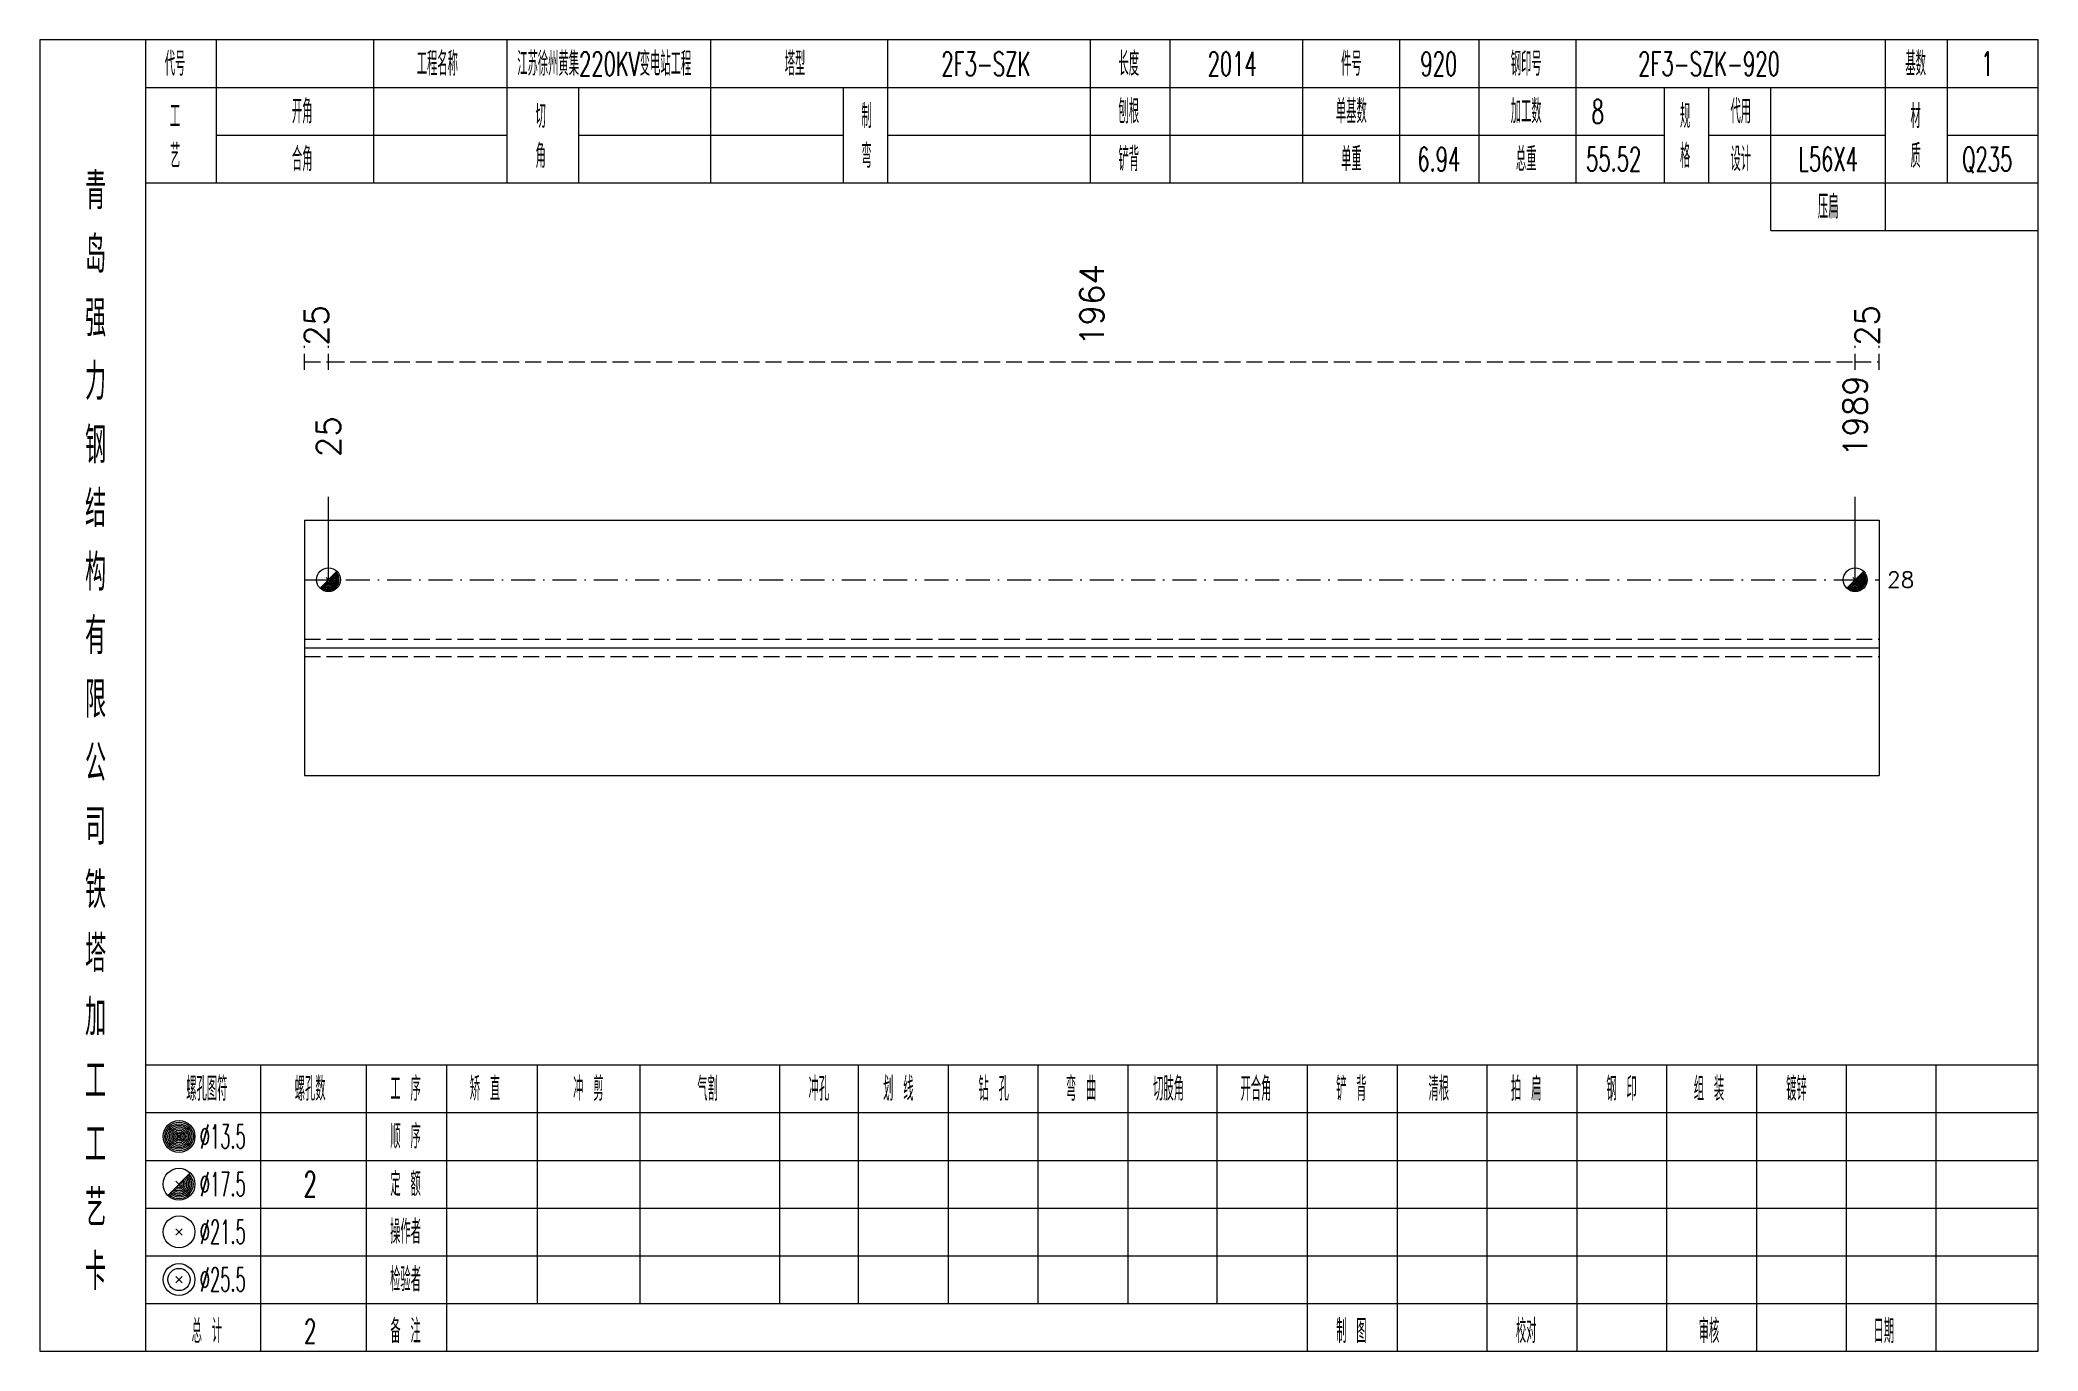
# Model space of a CAD drawing. Extents: x 0 to 4623, y -1159 to 4890.
# Drawn here: x 4359.6 to 4611, y 900 to 1065 of the extents above; entities that cross this region are included whole.
import ezdxf
from ezdxf.enums import TextEntityAlignment as Align

# ---------------------------------------------------------------- set-up
doc = ezdxf.new("R2010")
doc.units = 0
doc.header["$MEASUREMENT"] = 0
doc.linetypes.add('一点画线', pattern=[5.2, 3, -1, 0.2, -1])
doc.linetypes.add('虚线', pattern=[2.75, 2, -0.75])
doc.layers.get('0').update_dxf_attribs({"linetype": 'CONTINUOUS', "lineweight": 25})
for name, color, linetype, lineweight in [('1', 7, 'CONTINUOUS', 25), ('4', 7, 'CONTINUOUS', 25), ('5', 7, 'CONTINUOUS', 25)]:
    doc.layers.add(name, color=color, linetype=linetype, lineweight=lineweight)
doc.styles.get("Standard").update_dxf_attribs({"font": 'simplex.shx', "width": 0.7, "height": 3, "bigfont": 'gbhzfs.shx'})

msp = doc.modelspace()

# ---------------------------------------------------------------- texts
at = {"color": 8, "linetype": 'Continuous', "lineweight": 9}
for s, p in [('1964', (4491.95, 1026.5)), ('25', (4394.4, 1026.5)), ('25', (4589.5, 1026.5))]:
    msp.add_text(s, height=3, rotation=90, dxfattribs=at).set_placement(p, align=Align.MIDDLE_LEFT)
at = {"color": 7, "linetype": 'Continuous', "lineweight": 13}
for s, p in [('1989', (4588, 1012.5)), ('25', (4395.9, 1012.5))]:
    msp.add_text(s, height=3, rotation=90, dxfattribs=at).set_placement(p, align=Align.MIDDLE_LEFT)
msp.add_text('28', height=2, dxfattribs=at).set_placement((4592, 997.071), align=Align.MIDDLE_LEFT)
at = {"layer": '4', "color": 1, "linetype": 'Continuous', "lineweight": 13}
for s, height, width, p in [('代号', 3, 0.6, (4376.6, 1062)), ('工程名称', 3, 0.6, (4409.6, 1062)), ('江苏徐州黄集220KV变电站工程', 3, 0.6, (4430.6, 1062)), ('塔型', 3, 0.6, (4454.6, 1062)), ('2F3-SZK', 3, 0.6, (4478.6, 1062)), ('长度', 3, 0.6, (4496.6, 1062)), ('2014', 3, 0.6, (4509.6, 1062)), ('件号', 3, 0.6, (4524.6, 1062)), ('920', 3, 0.6, (4535.6, 1062)), ('钢印号', 3, 0.6, (4546.6, 1062)), ('2F3-SZK-920', 3, 0.6, (4569.6, 1062)), ('基数', 3, 0.6, (4595.6, 1062)), ('1', 3, 0.6, (4604.6, 1062)), ('工', 3, 0.6, (4376.6, 1055.4)), ('开角', 3, 0.6, (4392.6, 1056)), ('切', 3, 0.6, (4422.6, 1055.4)), ('制', 3, 0.6, (4463.6, 1055.4)), ('刨根', 3, 0.6, (4496.6, 1056)), ('单基数', 3, 0.6, (4524.6, 1056)), ('加工数', 3, 0.6, (4546.6, 1056)), ('8', 3, 0.6, (4555.6, 1056)), ('规', 3, 0.6, (4566.6, 1055.4)), ('代用', 3, 0.6, (4573.6, 1056)), ('材', 3, 0.6, (4595.6, 1055.4)), ('艺', 3, 0.6, (4376.6, 1050.4)), ('合角', 3, 0.6, (4392.6, 1050)), ('角', 3, 0.6, (4422.6, 1050.4)), ('弯', 3, 0.6, (4463.6, 1050.4)), ('铲背', 3, 0.6, (4496.6, 1050)), ('单重', 3, 0.6, (4524.6, 1050)), ('6.94', 3, 0.6, (4535.6, 1050)), ('总重', 3, 0.6, (4546.6, 1050)), ('55.52', 3, 0.6, (4557.6, 1050)), ('格', 3, 0.6, (4566.6, 1050.4)), ('设计', 3, 0.6, (4573.6, 1050)), ('L56X4', 3, 0.6, (4584.6, 1050)), ('质', 3, 0.6, (4595.6, 1050.4)), ('Q235', 3, 0.6, (4604.6, 1050)), ('青', 4.6, 0.8, (4366.6, 1046)), ('压扁', 3, 0.6, (4584.6, 1044)), ('岛', 4.6, 0.8, (4366.6, 1038)), ('强', 4.6, 0.8, (4366.6, 1030)), ('力', 4.6, 0.8, (4366.6, 1022)), ('钢', 4.6, 0.8, (4366.6, 1014)), ('结', 4.6, 0.8, (4366.6, 1006)), ('构', 4.6, 0.8, (4366.6, 998)), ('有', 4.6, 0.8, (4366.6, 990)), ('限', 4.6, 0.8, (4366.6, 982)), ('公', 4.6, 0.8, (4366.6, 974)), ('司', 4.6, 0.8, (4366.6, 966)), ('铁', 4.6, 0.8, (4366.6, 958)), ('塔', 4.6, 0.8, (4366.6, 950)), ('加', 4.6, 0.8, (4366.6, 942)), ('工', 4.6, 0.8, (4366.6, 934)), ('螺孔图符', 3, 0.6, (4380.6, 933)), ('螺孔数', 3, 0.6, (4393.6, 933)), ('工 序', 3, 0.6, (4405.6, 933)), ('矫 直', 3, 0.6, (4415.6, 933)), ('冲 剪', 3, 0.6, (4428.6, 933)), ('气割', 3, 0.6, (4443.6, 933)), ('冲孔', 3, 0.6, (4457.6, 933)), ('划 线', 3, 0.6, (4467.6, 933)), ('钻 孔', 3, 0.6, (4479.6, 933)), ('弯 曲', 3, 0.6, (4490.6, 933)), ('切肢角', 3, 0.6, (4501.6, 933)), ('开合角', 3, 0.6, (4512.6, 933)), ('铲 背', 3, 0.6, (4524.6, 933)), ('清根', 3, 0.6, (4535.6, 933)), ('拍 扁', 3, 0.6, (4546.6, 933)), ('钢 印', 3, 0.6, (4558.6, 933)), ('组 装', 3, 0.6, (4569.6, 933)), ('镀锌', 3, 0.6, (4580.6, 933)), ('工', 4.6, 0.8, (4366.6, 926)), ('%%C13.5', 3, 0.5, (4382.6, 927)), ('顺 序', 3, 0.6, (4405.6, 927)), ('定 额', 3, 0.6, (4405.6, 921)), ('艺', 4.6, 0.8, (4366.6, 918)), ('%%C17.5', 3, 0.5, (4382.6, 921)), ('2', 3.2, 0.6, (4393.6, 921)), ('%%C21.5', 3, 0.5, (4382.6, 915)), ('操作者', 3, 0.6, (4405.6, 915)), ('卡', 4.6, 0.8, (4366.6, 910)), ('%%C25.5', 3, 0.5, (4382.6, 909)), ('检验者', 3, 0.6, (4405.6, 909)), ('总 计', 3, 0.6, (4380.6, 902.5)), ('2', 3, 0.6, (4393.6, 902.5)), ('备 注', 3, 0.6, (4405.6, 902.5)), ('制 图', 3, 0.6, (4524.6, 902.5)), ('校对', 3, 0.6, (4546.6, 902.5)), ('审核', 3, 0.6, (4569.6, 902.5)), ('日期', 3, 0.6, (4591.6, 902.5))]:
    msp.add_text(s, height=height, dxfattribs=dict(at, width=width)).set_placement(p, align=Align.MIDDLE_CENTER)

# ---------------------------------------------------------------- blocks, each defined once
blk = doc.blocks.new('孔17.5')
at = {"layer": '5', "color": 7, "linetype": 'Continuous', "lineweight": 13}
for p, q in [((-0.707, -0.707), (0.707, 0.707)), ((-0.2, 0.2), (0.2, -0.2))]:
    blk.add_line(p, q, dxfattribs=at)
blk.add_circle((0, 0), 1, dxfattribs=at)
for radius in [0.9, 0.8, 0.7, 0.6, 0.5, 0.4, 0.3, 0.2, 0.1]:
    blk.add_arc((0, 0), radius, 225, 45, dxfattribs=at)

# ---------------------------------------------------------------- linework, layer by layer
at = {"color": 8, "linetype": '虚线', "lineweight": 9}
for p, q in [((4392.9, 1023.5), (4392.9, 1026.5)), ((4395.9, 1023.5), (4395.9, 1026.5)), ((4395.9, 1023.5), (4395.9, 1026.5)), ((4588, 1023.5), (4588, 1026.5)), ((4588, 1023.5), (4588, 1026.5)), ((4591, 1023.5), (4591, 1026.5)), ((4392.9, 1024.5), (4395.9, 1024.5)), ((4395.9, 1024.5), (4588, 1024.5)), ((4588, 1024.5), (4591, 1024.5))]:
    msp.add_line(p, q, dxfattribs=at)
at = {"color": 7, "linetype": 'Continuous', "lineweight": 13}
for p, q in [((4395.9, 997.071), (4395.9, 1007.5)), ((4588, 997.071), (4588, 1007.5))]:
    msp.add_line(p, q, dxfattribs=at)
at = {"color": 7, "linetype": 'Continuous', "lineweight": 18}
for p, q in [((4392.9, 1004.571), (4392.9, 972.429)), ((4392.9, 1004.571), (4591, 1004.571)), ((4591, 1004.571), (4591, 972.429)), ((4392.9, 988.5), (4591, 988.5))]:
    msp.add_line(p, q, dxfattribs=at)
at = {"color": 3, "linetype": '一点画线', "lineweight": 13}
msp.add_line((4392.9, 997.071), (4591, 997.071), dxfattribs=at)
at = {"color": 1, "linetype": '虚线', "lineweight": 18}
for p, q in [((4392.9, 989.571), (4591, 989.571)), ((4392.9, 987.429), (4591, 987.429))]:
    msp.add_line(p, q, dxfattribs=at)
at = {"layer": '1', "color": 7, "linetype": 'Continuous', "lineweight": 18}
msp.add_line((4392.9, 972.429), (4591, 972.429), dxfattribs=at)
at = {"layer": '4', "color": 1, "linetype": 'Continuous', "lineweight": 18}
for p, q in [((4372.9, 900), (4372.9, 1065)), ((4381.8, 1047), (4381.8, 1065)), ((4401.6, 1047), (4401.6, 1065)), ((4418.4, 1047), (4418.4, 1065)), ((4444, 1047), (4444, 1065)), ((4466.3, 1047), (4466.3, 1065)), ((4491.8, 1047), (4491.8, 1065)), ((4501.8, 1047), (4501.8, 1065)), ((4518.5, 1047), (4518.5, 1065)), ((4530.7, 1047), (4530.7, 1065)), ((4540.7, 1047), (4540.7, 1065)), ((4552.9, 1047), (4552.9, 1065)), ((4591.8, 1041), (4591.8, 1065)), ((4599.6, 1047), (4599.6, 1065)), ((4372.9, 1059), (4611, 1059)), ((4427.4, 1047), (4427.4, 1059)), ((4460.7, 1047), (4460.7, 1059)), ((4564, 1047), (4564, 1059)), ((4569.6, 1047), (4569.6, 1059)), ((4577.4, 1041), (4577.4, 1059)), ((4381.8, 1053), (4418.4, 1053)), ((4427.4, 1053), (4460.7, 1053)), ((4466.3, 1053), (4564, 1053)), ((4569.6, 1053), (4591.8, 1053)), ((4599.6, 1053), (4611, 1053)), ((4372.9, 1047), (4611, 1047)), ((4577.4, 1041), (4611, 1041)), ((4372.9, 936), (4611, 936)), ((4387.4, 900), (4387.4, 936)), ((4400.7, 900), (4400.7, 936)), ((4410.8, 900), (4410.8, 936)), ((4422.2, 906), (4422.2, 936)), ((4435.1, 906), (4435.1, 936)), ((4452.7, 906), (4452.7, 936)), ((4462.6, 906), (4462.6, 936)), ((4473.9, 906), (4473.9, 936)), ((4485.2, 906), (4485.2, 936)), ((4496.5, 906), (4496.5, 936)), ((4507.7, 906), (4507.7, 936)), ((4519.1, 906), (4519.1, 936)), ((4530.4, 906), (4530.4, 936)), ((4541.7, 906), (4541.7, 936)), ((4553, 906), (4553, 936)), ((4564.3, 906), (4564.3, 936)), ((4575.6, 906), (4575.6, 936)), ((4586.9, 906), (4586.9, 936)), ((4598.2, 906), (4598.2, 936)), ((4372.9, 930), (4611, 930)), ((4372.9, 924), (4611, 924)), ((4372.9, 918), (4611, 918)), ((4372.9, 912), (4611, 912)), ((4372.9, 906), (4611, 906)), ((4519.1, 900), (4519.1, 906)), ((4530.4, 900), (4530.4, 906)), ((4541.7, 900), (4541.7, 906)), ((4553, 900), (4553, 906)), ((4564.3, 900), (4564.3, 906)), ((4575.6, 900), (4575.6, 906)), ((4586.9, 900), (4586.9, 906)), ((4598.2, 900), (4598.2, 906))]:
    msp.add_line(p, q, dxfattribs=at)
at = {"layer": '4', "color": 7, "linetype": 'Continuous', "lineweight": 13}
for p, q in [((4376.9, 926.8), (4377.3, 927.2)), ((4377.3, 926.8), (4376.9, 927.2)), ((4375.686, 919.586), (4378.514, 922.414)), ((4376.7, 921.4), (4377.5, 920.6)), ((4376.7, 914.6), (4377.5, 915.4)), ((4376.7, 915.4), (4377.5, 914.6)), ((4376.7, 908.6), (4377.5, 909.4)), ((4376.7, 909.4), (4377.5, 908.6))]:
    msp.add_line(p, q, dxfattribs=at)
at = {"layer": '4', "color": 1, "linetype": 'Continuous', "lineweight": 18}
msp.add_lwpolyline([(4359.6, 1065), (4359.6, 900), (4611, 900), (4611, 1065)], close=True, dxfattribs=at)
at = {"layer": '4', "color": 7, "linetype": 'Continuous', "lineweight": 13}
for centre, radius in [((4377.1, 927), 2), ((4377.1, 927), 1.8), ((4377.1, 927), 1.6), ((4377.1, 927), 1.4), ((4377.1, 927), 1.2), ((4377.1, 927), 1), ((4377.1, 927), 0.8), ((4377.1, 927), 0.6), ((4377.1, 927), 0.4), ((4377.1, 927), 0.2), ((4377.1, 921), 2), ((4377.1, 915), 2), ((4377.1, 909), 2), ((4377.1, 909), 1.4)]:
    msp.add_circle(centre, radius, dxfattribs=at)
for radius in [1.8, 1.6, 1.4, 1.2, 1, 0.8, 0.6, 0.4, 0.2]:
    msp.add_arc((4377.1, 921), radius, 225, 45, dxfattribs=at)

# ---------------------------------------------------------------- block references
at = {"color": 7, "linetype": 'Continuous', "lineweight": 13, "xscale": 1.5, "yscale": 1.5, "zscale": 1.5}
for p in [(4395.9, 997.071), (4588, 997.071)]:
    msp.add_blockref('孔17.5', p, dxfattribs=at)

msp.set_redraw_order([(e.dxf.handle, doc.entitydb.next_handle()) for e in msp.query("TEXT MTEXT ATTDEF DIMENSION ARC_DIMENSION")])  # texts and dimensions are drawn at this point

doc.saveas('drawing.dxf')
